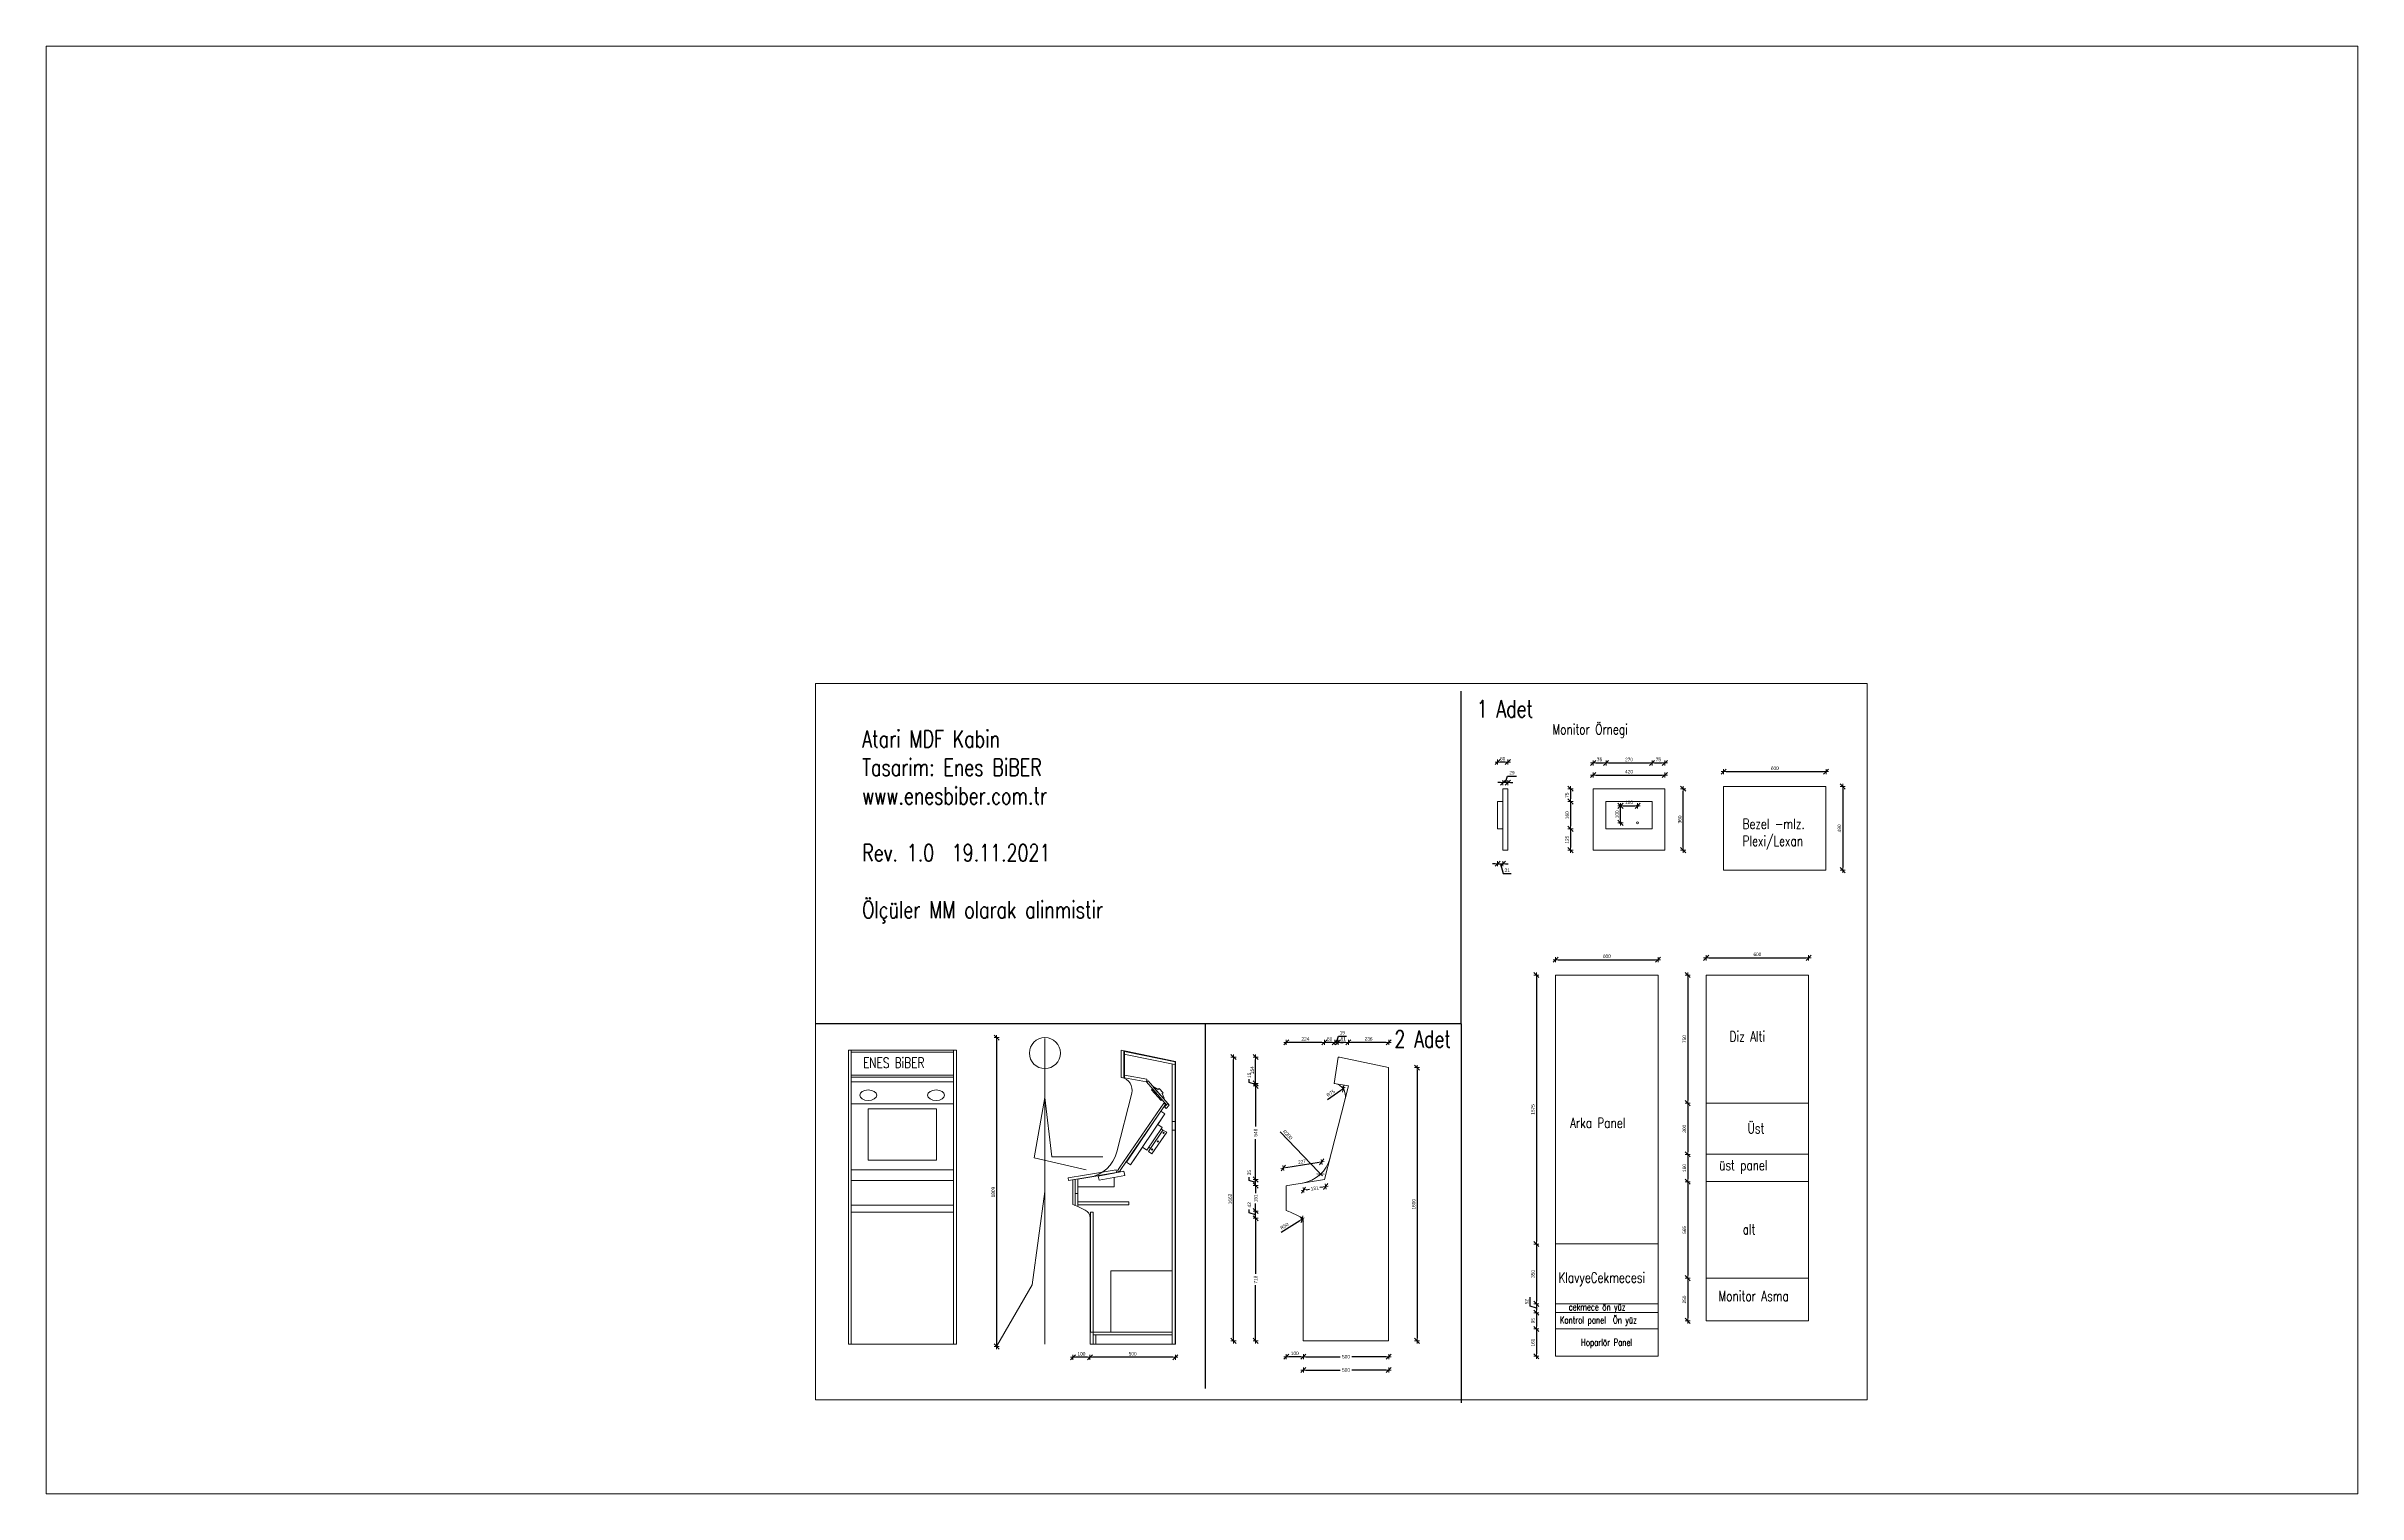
# Paper-space layout '63 x 42' of a CAD drawing. Header units: millimetres. Extents: x -398 to 956, y -55 to 792.
# The model-space entities are those that its viewports show. They can reach past a viewport. Long polylines and large blocks are cut down to what shows.
import ezdxf

# ---------------------------------------------------------------- set-up
doc = ezdxf.new("R2010")
doc.units = ezdxf.units.MM
doc.header["$LTSCALE"] = 100
doc.linetypes.add('STIP1', pattern=[2, 1, -1])
doc.layers.get('0').update_dxf_attribs({"lineweight": 15})
doc.layers.add('A24--U-', color=142, linetype='STIP1', lineweight=25)
doc.layers.add('K09-S--', color=7, linetype='Continuous', lineweight=9)
doc.styles.add('Arch-Dim', font='romans.shx', dxfattribs={"width": 0.75})
doc.dimstyles.new('BYG', dxfattribs={"dimscale": 0, "dimtxt": 2, "dimasz": 1.5, "dimexe": 1.25, "dimexo": 0.625, "dimgap": 1, "dimtad": 0, "dimdec": 0, "dimzin": 0, "dimdsep": 46, "dimtxsty": 'Standard', "dimblk1": 'BTSKRAM', "dimblk2": 'BTSKRAM', "dimsah": 1, "dimcen": 1.5, "dimse1": 1, "dimse2": 1, "dimadec": 0, "dimazin": 0, "dimtfac": 1, "dimtdec": 0, "dimtofl": 0, "dimtmove": 1, "dimatfit": 3, "dimldrblk": 'BTSKRAM', "dimfxl": 1, "dimtolj": 1, "dimtzin": 0, "dimarcsym": 0})

# ---------------------------------------------------------------- blocks, each defined once
blk = doc.blocks.new('BTSKRAM')
for p, q in [((-1, -1), (1, 1)), ((0, 0), (-1, 0)), ((0, 1), (0, -1)), ((0, 0), (1, 0))]:
    blk.add_line(p, q)
blk = doc.blocks.new('*D33')
at = {"layer": 'Defpoints', "color": 0, "transparency": 16777216}
for p in [(71072, 8408), (71352, 8408), (71352, 7690)]:
    blk.add_point(p, dxfattribs=at)
at = {"layer": 'K09-S--', "color": 0, "lineweight": -2, "transparency": 16777216}
for p, q in [((71072, 8393), (71072, 8082)), ((71072, 7705), (71072, 8016))]:
    blk.add_line(p, q, dxfattribs=at)
at = {"layer": 'K09-S--', "color": 0, "lineweight": -2, "transparency": 16777216, "xscale": 15, "yscale": 15, "zscale": 15}
for p, rotation in [((71072, 8408), 90), ((71072, 7690), 270)]:
    blk.add_blockref('BTSKRAM', p, dxfattribs=dict(at, rotation=rotation))
at = {"layer": 'K09-S--', "color": 0, "transparency": 16777216, "insert": (71072, 8049), "char_height": 20, "attachment_point": 5, "rotation": 90}
blk.add_mtext('\\A1;718', dxfattribs=at)
blk = doc.blocks.new('*D34')
at = {"layer": 'Defpoints', "color": 0, "transparency": 16777216}
for p in [(71072, 8450), (71262, 8450), (71352, 8408)]:
    blk.add_point(p, dxfattribs=at)
at = {"layer": 'K09-S--', "color": 0, "lineweight": -2, "transparency": 16777216}
for p, q in [((71035, 8440), (71035, 8460)), ((71072, 8429), (71035, 8440)), ((71072, 8465), (71072, 8480)), ((71072, 8408), (71072, 8450)), ((71072, 8393), (71072, 8378))]:
    blk.add_line(p, q, dxfattribs=at)
at = {"layer": 'K09-S--', "color": 0, "lineweight": -2, "transparency": 16777216, "xscale": 15, "yscale": 15, "zscale": 15}
for p, rotation in [((71072, 8450), 270), ((71072, 8408), 90)]:
    blk.add_blockref('BTSKRAM', p, dxfattribs=dict(at, rotation=rotation))
at = {"layer": 'K09-S--', "color": 0, "transparency": 16777216, "insert": (71035, 8487), "char_height": 20, "attachment_point": 5, "rotation": 90}
blk.add_mtext('\\A1;42', dxfattribs=at)
blk = doc.blocks.new('*D35')
at = {"layer": 'Defpoints', "color": 0, "transparency": 16777216}
for p in [(71072, 8600), (71262, 8600), (71262, 8450)]:
    blk.add_point(p, dxfattribs=at)
at = {"layer": 'K09-S--', "color": 0, "lineweight": -2, "transparency": 16777216}
for p, q in [((71072, 8585), (71072, 8555)), ((71072, 8465), (71072, 8495))]:
    blk.add_line(p, q, dxfattribs=at)
at = {"layer": 'K09-S--', "color": 0, "lineweight": -2, "transparency": 16777216, "xscale": 15, "yscale": 15, "zscale": 15}
for p, rotation in [((71072, 8600), 90), ((71072, 8450), 270)]:
    blk.add_blockref('BTSKRAM', p, dxfattribs=dict(at, rotation=rotation))
at = {"layer": 'K09-S--', "color": 0, "transparency": 16777216, "insert": (71072, 8525), "char_height": 20, "attachment_point": 5, "rotation": 90}
blk.add_mtext('\\A1;151', dxfattribs=at)
blk = doc.blocks.new('*D36')
at = {"layer": 'Defpoints', "color": 0, "transparency": 16777216}
for p in [(71072, 8635), (71262, 8600), (71476, 8635)]:
    blk.add_point(p, dxfattribs=at)
at = {"layer": 'K09-S--', "color": 0, "lineweight": -2, "transparency": 16777216}
for p, q in [((71035, 8629), (71035, 8649)), ((71072, 8617), (71035, 8629)), ((71072, 8650), (71072, 8665)), ((71072, 8600), (71072, 8635)), ((71072, 8585), (71072, 8570))]:
    blk.add_line(p, q, dxfattribs=at)
at = {"layer": 'K09-S--', "color": 0, "lineweight": -2, "transparency": 16777216, "xscale": 15, "yscale": 15, "zscale": 15}
for p, rotation in [((71072, 8635), 270), ((71072, 8600), 90)]:
    blk.add_blockref('BTSKRAM', p, dxfattribs=dict(at, rotation=rotation))
at = {"layer": 'K09-S--', "color": 0, "transparency": 16777216, "insert": (71035, 8675), "char_height": 20, "attachment_point": 5, "rotation": 90}
blk.add_mtext('\\A1;35', dxfattribs=at)
blk = doc.blocks.new('*D37')
at = {"layer": 'Defpoints', "color": 0, "transparency": 16777216}
for p in [(71072, 9183), (71616, 9183), (71476, 8635)]:
    blk.add_point(p, dxfattribs=at)
at = {"layer": 'K09-S--', "color": 0, "lineweight": -2, "transparency": 16777216}
for p, q in [((71072, 9168), (71072, 8946)), ((71072, 8650), (71072, 8872))]:
    blk.add_line(p, q, dxfattribs=at)
at = {"layer": 'K09-S--', "color": 0, "lineweight": -2, "transparency": 16777216, "xscale": 15, "yscale": 15, "zscale": 15}
for p, rotation in [((71072, 9183), 90), ((71072, 8635), 270)]:
    blk.add_blockref('BTSKRAM', p, dxfattribs=dict(at, rotation=rotation))
at = {"layer": 'K09-S--', "color": 0, "transparency": 16777216, "insert": (71072, 8909), "char_height": 20, "attachment_point": 5, "rotation": 90}
blk.add_mtext('\\A1;548', dxfattribs=at)
blk = doc.blocks.new('*D38')
at = {"layer": 'Defpoints', "color": 0, "transparency": 16777216}
for p in [(71072, 9198), (71533, 9198), (71616, 9183)]:
    blk.add_point(p, dxfattribs=at)
at = {"layer": 'K09-S--', "color": 0, "lineweight": -2, "transparency": 16777216}
for p, q in [((71035, 9202), (71035, 9222)), ((71072, 9213), (71072, 9228)), ((71072, 9191), (71035, 9202)), ((71072, 9183), (71072, 9198)), ((71072, 9168), (71072, 9153))]:
    blk.add_line(p, q, dxfattribs=at)
at = {"layer": 'K09-S--', "color": 0, "lineweight": -2, "transparency": 16777216, "xscale": 15, "yscale": 15, "zscale": 15}
for p, rotation in [((71072, 9198), 270), ((71072, 9183), 90)]:
    blk.add_blockref('BTSKRAM', p, dxfattribs=dict(at, rotation=rotation))
at = {"layer": 'K09-S--', "color": 0, "transparency": 16777216, "insert": (71035, 9245), "char_height": 20, "attachment_point": 5, "rotation": 90}
blk.add_mtext('\\A1;15', dxfattribs=at)
blk = doc.blocks.new('*D40')
at = {"layer": 'Defpoints', "color": 0, "transparency": 16777216}
for p in [(71352, 7690), (71852, 7690), (71352, 7519)]:
    blk.add_point(p, dxfattribs=at)
at = {"layer": 'K09-S--', "color": 0, "lineweight": -2, "transparency": 16777216}
for p, q in [((71367, 7519), (71568, 7519)), ((71837, 7519), (71635, 7519))]:
    blk.add_line(p, q, dxfattribs=at)
at = {"layer": 'K09-S--', "color": 0, "lineweight": -2, "transparency": 16777216, "xscale": 15, "yscale": 15, "zscale": 15, "rotation": 180}
blk.add_blockref('BTSKRAM', (71352, 7519), dxfattribs=at)
at = {"layer": 'K09-S--', "color": 0, "lineweight": -2, "transparency": 16777216, "xscale": 15, "yscale": 15, "zscale": 15}
blk.add_blockref('BTSKRAM', (71852, 7519), dxfattribs=at)
at = {"layer": 'K09-S--', "color": 0, "transparency": 16777216, "insert": (71602, 7519), "char_height": 20, "attachment_point": 5}
blk.add_mtext('\\A1;500', dxfattribs=at)
blk = doc.blocks.new('*D41')
at = {"layer": 'Defpoints', "color": 0, "transparency": 16777216}
for p in [(71352, 7690), (71352, 7597), (71852, 7690)]:
    blk.add_point(p, dxfattribs=at)
at = {"layer": 'K09-S--', "color": 0, "lineweight": -2, "transparency": 16777216}
for p, q in [((71367, 7597), (71568, 7597)), ((71837, 7597), (71635, 7597))]:
    blk.add_line(p, q, dxfattribs=at)
at = {"layer": 'K09-S--', "color": 0, "lineweight": -2, "transparency": 16777216, "xscale": 15, "yscale": 15, "zscale": 15, "rotation": 180}
blk.add_blockref('BTSKRAM', (71352, 7597), dxfattribs=at)
at = {"layer": 'K09-S--', "color": 0, "lineweight": -2, "transparency": 16777216, "xscale": 15, "yscale": 15, "zscale": 15}
blk.add_blockref('BTSKRAM', (71852, 7597), dxfattribs=at)
at = {"layer": 'K09-S--', "color": 0, "transparency": 16777216, "insert": (71602, 7597), "char_height": 20, "attachment_point": 5}
blk.add_mtext('\\A1;500', dxfattribs=at)
blk = doc.blocks.new('*D45')
at = {"layer": 'Defpoints', "color": 0, "transparency": 16777216}
for p in [(71347, 8614), (71353, 8573), (71476, 8635)]:
    blk.add_point(p, dxfattribs=at)
at = {"layer": 'K09-S--', "color": 0, "lineweight": -2, "transparency": 16777216}
for p, q in [((71368, 8575), (71388, 8579)), ((71468, 8591), (71448, 8588))]:
    blk.add_line(p, q, dxfattribs=at)
at = {"layer": 'K09-S--', "color": 0, "lineweight": -2, "transparency": 16777216, "xscale": 15, "yscale": 15, "zscale": 15}
for p, rotation in [((71353, 8573), 189.1816225162831), ((71483, 8594), 9.181622516283037)]:
    blk.add_blockref('BTSKRAM', p, dxfattribs=dict(at, rotation=rotation))
at = {"layer": 'K09-S--', "color": 0, "transparency": 16777216, "insert": (71418, 8583), "char_height": 20, "attachment_point": 5, "rotation": 9.1816}
blk.add_mtext('\\A1;131', dxfattribs=at)
blk = doc.blocks.new('*D46')
at = {"layer": 'Defpoints', "color": 0, "transparency": 16777216}
for p in [(71852, 9290), (71852, 7690), (72018, 7690)]:
    blk.add_point(p, dxfattribs=at)
at = {"layer": 'K09-S--', "color": 0, "lineweight": -2, "transparency": 16777216}
blk.add_line((72018, 9275), (72018, 7705), dxfattribs=at)
at = {"layer": 'K09-S--', "color": 0, "lineweight": -2, "transparency": 16777216, "xscale": 15, "yscale": 15, "zscale": 15}
for p, rotation in [((72018, 9290), 90), ((72018, 7690), 270)]:
    blk.add_blockref('BTSKRAM', p, dxfattribs=dict(at, rotation=rotation))
at = {"layer": 'K09-S--', "color": 0, "transparency": 16777216, "insert": (71998, 8490), "char_height": 20, "attachment_point": 5, "rotation": 90}
blk.add_mtext('\\A1;1600', dxfattribs=at)
blk = doc.blocks.new('*D63')
at = {"color": 0, "lineweight": -2, "transparency": 16777216}
blk.add_line((73065, 11003), (73455, 11003), dxfattribs=at)
at = {"layer": 'Defpoints', "color": 0, "transparency": 16777216}
for p in [(73470, 11003), (73050, 10923), (73470, 10923)]:
    blk.add_point(p, dxfattribs=at)
at = {"color": 0, "lineweight": -2, "transparency": 16777216, "xscale": 15, "yscale": 15, "zscale": 15, "rotation": 180}
blk.add_blockref('BTSKRAM', (73050, 11003), dxfattribs=at)
at = {"color": 0, "lineweight": -2, "transparency": 16777216, "xscale": 15, "yscale": 15, "zscale": 15}
blk.add_blockref('BTSKRAM', (73470, 11003), dxfattribs=at)
at = {"color": 0, "transparency": 16777216, "insert": (73260, 11023), "char_height": 20, "attachment_point": 5}
blk.add_mtext('\\A1;420', dxfattribs=at)
blk = doc.blocks.new('*D64')
at = {"color": 0, "lineweight": -2, "transparency": 16777216}
blk.add_line((73577, 10578), (73577, 10908), dxfattribs=at)
at = {"layer": 'Defpoints', "color": 0, "transparency": 16777216}
for p in [(73470, 10923), (73577, 10923), (73470, 10563)]:
    blk.add_point(p, dxfattribs=at)
at = {"color": 0, "lineweight": -2, "transparency": 16777216, "xscale": 15, "yscale": 15, "zscale": 15}
for p, rotation in [((73577, 10923), 90), ((73577, 10563), 270)]:
    blk.add_blockref('BTSKRAM', p, dxfattribs=dict(at, rotation=rotation))
at = {"color": 0, "transparency": 16777216, "insert": (73557, 10743), "char_height": 20, "attachment_point": 5, "rotation": 90}
blk.add_mtext('\\A1;360', dxfattribs=at)
blk = doc.blocks.new('*D65')
at = {"color": 0, "lineweight": -2, "transparency": 16777216}
blk.add_line((72917, 10908), (72917, 10863), dxfattribs=at)
at = {"layer": 'Defpoints', "color": 0, "transparency": 16777216}
for p in [(72917, 10848), (73050, 10923), (73125, 10848)]:
    blk.add_point(p, dxfattribs=at)
at = {"color": 0, "lineweight": -2, "transparency": 16777216, "xscale": 15, "yscale": 15, "zscale": 15}
for p, rotation in [((72917, 10923), 90), ((72917, 10848), 270)]:
    blk.add_blockref('BTSKRAM', p, dxfattribs=dict(at, rotation=rotation))
at = {"color": 0, "transparency": 16777216, "insert": (72897, 10885), "char_height": 20, "attachment_point": 5, "rotation": 90}
blk.add_mtext('\\A1;75', dxfattribs=at)
blk = doc.blocks.new('*D66')
at = {"color": 0, "lineweight": -2, "transparency": 16777216}
blk.add_line((72917, 10833), (72917, 10703), dxfattribs=at)
at = {"layer": 'Defpoints', "color": 0, "transparency": 16777216}
for p in [(73125, 10848), (72917, 10688), (73125, 10688)]:
    blk.add_point(p, dxfattribs=at)
at = {"color": 0, "lineweight": -2, "transparency": 16777216, "xscale": 15, "yscale": 15, "zscale": 15}
for p, rotation in [((72917, 10848), 90), ((72917, 10688), 270)]:
    blk.add_blockref('BTSKRAM', p, dxfattribs=dict(at, rotation=rotation))
at = {"color": 0, "transparency": 16777216, "insert": (72897, 10768), "char_height": 20, "attachment_point": 5, "rotation": 90}
blk.add_mtext('\\A1;160', dxfattribs=at)
blk = doc.blocks.new('*D67')
at = {"color": 0, "lineweight": -2, "transparency": 16777216}
blk.add_line((72917, 10673), (72917, 10578), dxfattribs=at)
at = {"layer": 'Defpoints', "color": 0, "transparency": 16777216}
for p in [(72917, 10563), (73050, 10563), (73125, 10688)]:
    blk.add_point(p, dxfattribs=at)
at = {"color": 0, "lineweight": -2, "transparency": 16777216, "xscale": 15, "yscale": 15, "zscale": 15}
for p, rotation in [((72917, 10688), 90), ((72917, 10563), 270)]:
    blk.add_blockref('BTSKRAM', p, dxfattribs=dict(at, rotation=rotation))
at = {"color": 0, "transparency": 16777216, "insert": (72897, 10625), "char_height": 20, "attachment_point": 5, "rotation": 90}
blk.add_mtext('\\A1;125', dxfattribs=at)
blk = doc.blocks.new('*D68')
at = {"color": 0, "lineweight": -2, "transparency": 16777216}
blk.add_line((73065, 11074), (73110, 11074), dxfattribs=at)
at = {"layer": 'Defpoints', "color": 0, "transparency": 16777216}
for p in [(73125, 11074), (73050, 10923), (73125, 10848)]:
    blk.add_point(p, dxfattribs=at)
at = {"color": 0, "lineweight": -2, "transparency": 16777216, "xscale": 15, "yscale": 15, "zscale": 15, "rotation": 180}
blk.add_blockref('BTSKRAM', (73050, 11074), dxfattribs=at)
at = {"color": 0, "lineweight": -2, "transparency": 16777216, "xscale": 15, "yscale": 15, "zscale": 15}
blk.add_blockref('BTSKRAM', (73125, 11074), dxfattribs=at)
at = {"color": 0, "transparency": 16777216, "insert": (73087, 11094), "char_height": 20, "attachment_point": 5}
blk.add_mtext('\\A1;75', dxfattribs=at)
blk = doc.blocks.new('*D69')
at = {"color": 0, "lineweight": -2, "transparency": 16777216}
blk.add_line((73140, 11074), (73380, 11074), dxfattribs=at)
at = {"layer": 'Defpoints', "color": 0, "transparency": 16777216}
for p in [(73395, 11074), (73125, 10848), (73395, 10848)]:
    blk.add_point(p, dxfattribs=at)
at = {"color": 0, "lineweight": -2, "transparency": 16777216, "xscale": 15, "yscale": 15, "zscale": 15, "rotation": 180}
blk.add_blockref('BTSKRAM', (73125, 11074), dxfattribs=at)
at = {"color": 0, "lineweight": -2, "transparency": 16777216, "xscale": 15, "yscale": 15, "zscale": 15}
blk.add_blockref('BTSKRAM', (73395, 11074), dxfattribs=at)
at = {"color": 0, "transparency": 16777216, "insert": (73260, 11094), "char_height": 20, "attachment_point": 5}
blk.add_mtext('\\A1;270', dxfattribs=at)
blk = doc.blocks.new('*D70')
at = {"color": 0, "lineweight": -2, "transparency": 16777216}
blk.add_line((73410, 11074), (73455, 11074), dxfattribs=at)
at = {"layer": 'Defpoints', "color": 0, "transparency": 16777216}
for p in [(73470, 11074), (73395, 10848), (73470, 10923)]:
    blk.add_point(p, dxfattribs=at)
at = {"color": 0, "lineweight": -2, "transparency": 16777216, "xscale": 15, "yscale": 15, "zscale": 15, "rotation": 180}
blk.add_blockref('BTSKRAM', (73395, 11074), dxfattribs=at)
at = {"color": 0, "lineweight": -2, "transparency": 16777216, "xscale": 15, "yscale": 15, "zscale": 15}
blk.add_blockref('BTSKRAM', (73470, 11074), dxfattribs=at)
at = {"color": 0, "transparency": 16777216, "insert": (73432, 11094), "char_height": 20, "attachment_point": 5}
blk.add_mtext('\\A1;75', dxfattribs=at)
blk = doc.blocks.new('*D71')
at = {"color": 0, "lineweight": -2, "transparency": 16777216}
blk.add_line((73225, 10823), (73295, 10823), dxfattribs=at)
at = {"layer": 'Defpoints', "color": 0, "transparency": 16777216}
for p in [(73210, 10823), (73310, 10823), (73310, 10823)]:
    blk.add_point(p, dxfattribs=at)
at = {"color": 0, "lineweight": -2, "transparency": 16777216, "xscale": 15, "yscale": 15, "zscale": 15, "rotation": 180}
blk.add_blockref('BTSKRAM', (73210, 10823), dxfattribs=at)
at = {"color": 0, "lineweight": -2, "transparency": 16777216, "xscale": 15, "yscale": 15, "zscale": 15}
blk.add_blockref('BTSKRAM', (73310, 10823), dxfattribs=at)
at = {"color": 0, "transparency": 16777216, "insert": (73260, 10843), "char_height": 20, "attachment_point": 5}
blk.add_mtext('\\A1;100', dxfattribs=at)
blk = doc.blocks.new('*D72')
at = {"color": 0, "lineweight": -2, "transparency": 16777216}
blk.add_line((73210, 10738), (73210, 10808), dxfattribs=at)
at = {"layer": 'Defpoints', "color": 0, "transparency": 16777216}
for p in [(73210, 10823), (73210, 10823), (73210, 10723)]:
    blk.add_point(p, dxfattribs=at)
at = {"color": 0, "lineweight": -2, "transparency": 16777216, "xscale": 15, "yscale": 15, "zscale": 15}
for p, rotation in [((73210, 10823), 90), ((73210, 10723), 270)]:
    blk.add_blockref('BTSKRAM', p, dxfattribs=dict(at, rotation=rotation))
at = {"color": 0, "transparency": 16777216, "insert": (73190, 10773), "char_height": 20, "attachment_point": 5, "rotation": 90}
blk.add_mtext('\\A1;100', dxfattribs=at)
blk = doc.blocks.new('*D73')
at = {"color": 0, "lineweight": -2, "transparency": 16777216}
blk.add_line((72535, 11079), (72505, 11079), dxfattribs=at)
at = {"layer": 'Defpoints', "color": 0, "transparency": 16777216}
for p in [(72490, 11079), (72490, 10848), (72550, 10923)]:
    blk.add_point(p, dxfattribs=at)
at = {"color": 0, "lineweight": -2, "transparency": 16777216, "xscale": 15, "yscale": 15, "zscale": 15, "rotation": 180}
blk.add_blockref('BTSKRAM', (72490, 11079), dxfattribs=at)
at = {"color": 0, "lineweight": -2, "transparency": 16777216, "xscale": 15, "yscale": 15, "zscale": 15}
blk.add_blockref('BTSKRAM', (72550, 11079), dxfattribs=at)
at = {"color": 0, "transparency": 16777216, "insert": (72520, 11099), "char_height": 20, "attachment_point": 5}
blk.add_mtext('\\A1;60', dxfattribs=at)
blk = doc.blocks.new('*D74')
at = {"color": 0, "lineweight": -2, "transparency": 16777216}
for p, q in [((72536, 10959), (72547, 10997)), ((72547, 10997), (72600, 10997)), ((72506, 10959), (72491, 10959)), ((72550, 10959), (72521, 10959)), ((72565, 10959), (72580, 10959))]:
    blk.add_line(p, q, dxfattribs=at)
at = {"layer": 'Defpoints', "color": 0, "transparency": 16777216}
for p in [(72521, 10959), (72521, 10923), (72550, 10923)]:
    blk.add_point(p, dxfattribs=at)
at = {"color": 0, "lineweight": -2, "transparency": 16777216, "xscale": 15, "yscale": 15, "zscale": 15}
blk.add_blockref('BTSKRAM', (72521, 10959), dxfattribs=at)
at = {"color": 0, "lineweight": -2, "transparency": 16777216, "xscale": 15, "yscale": 15, "zscale": 15, "rotation": 180}
blk.add_blockref('BTSKRAM', (72550, 10959), dxfattribs=at)
at = {"color": 0, "transparency": 16777216, "insert": (72574, 11017), "char_height": 20, "attachment_point": 5}
blk.add_mtext('\\A1;29', dxfattribs=at)
blk = doc.blocks.new('*D75')
at = {"color": 0, "lineweight": -2, "transparency": 16777216}
for p, q in [((72475, 10484), (72460, 10484)), ((72490, 10484), (72521, 10484)), ((72506, 10484), (72523, 10426)), ((72536, 10484), (72551, 10484)), ((72523, 10426), (72570, 10426))]:
    blk.add_line(p, q, dxfattribs=at)
at = {"layer": 'Defpoints', "color": 0, "transparency": 16777216}
for p in [(72490, 10688), (72521, 10688), (72521, 10484)]:
    blk.add_point(p, dxfattribs=at)
at = {"color": 0, "lineweight": -2, "transparency": 16777216, "xscale": 15, "yscale": 15, "zscale": 15}
blk.add_blockref('BTSKRAM', (72490, 10484), dxfattribs=at)
at = {"color": 0, "lineweight": -2, "transparency": 16777216, "xscale": 15, "yscale": 15, "zscale": 15, "rotation": 180}
blk.add_blockref('BTSKRAM', (72521, 10484), dxfattribs=at)
at = {"color": 0, "transparency": 16777216, "insert": (72546, 10446), "char_height": 20, "attachment_point": 5}
blk.add_mtext('\\A1;31', dxfattribs=at)
blk = doc.blocks.new('*D76')
at = {"color": 0, "lineweight": -2, "transparency": 16777216}
blk.add_line((71445, 8735), (71250, 8704), dxfattribs=at)
at = {"layer": 'Defpoints', "color": 0, "transparency": 16777216}
for p in [(71235, 8702), (71252, 8599), (71476, 8635)]:
    blk.add_point(p, dxfattribs=at)
at = {"color": 0, "lineweight": -2, "transparency": 16777216, "xscale": 15, "yscale": 15, "zscale": 15}
for p, rotation in [((71235, 8702), 189.1816225162815), ((71459, 8738), 9.181622516281438)]:
    blk.add_blockref('BTSKRAM', p, dxfattribs=dict(at, rotation=rotation))
at = {"color": 0, "transparency": 16777216, "insert": (71344, 8739), "char_height": 20, "attachment_point": 5, "rotation": 9.1816}
blk.add_mtext('\\A1;227', dxfattribs=at)
blk = doc.blocks.new('*D78')
at = {"color": 0, "lineweight": -2, "transparency": 16777216}
blk.add_line((71337, 7597), (71267, 7597), dxfattribs=at)
at = {"layer": 'Defpoints', "color": 0, "transparency": 16777216}
for p in [(71252, 8454), (71252, 7597), (71352, 7597)]:
    blk.add_point(p, dxfattribs=at)
at = {"color": 0, "lineweight": -2, "transparency": 16777216, "xscale": 15, "yscale": 15, "zscale": 15, "rotation": 180}
blk.add_blockref('BTSKRAM', (71252, 7597), dxfattribs=at)
at = {"color": 0, "lineweight": -2, "transparency": 16777216, "xscale": 15, "yscale": 15, "zscale": 15}
blk.add_blockref('BTSKRAM', (71352, 7597), dxfattribs=at)
at = {"color": 0, "transparency": 16777216, "insert": (71302, 7617), "char_height": 20, "attachment_point": 5}
blk.add_mtext('\\A1;100', dxfattribs=at)
blk = doc.blocks.new('*D79')
at = {"color": 0, "lineweight": -2, "transparency": 16777216}
blk.add_line((70587, 7594), (70117, 7594), dxfattribs=at)
at = {"layer": 'Defpoints', "color": 0, "transparency": 16777216}
for p in [(70102, 7670), (70102, 7594), (70602, 7670)]:
    blk.add_point(p, dxfattribs=at)
at = {"color": 0, "lineweight": -2, "transparency": 16777216, "xscale": 15, "yscale": 15, "zscale": 15, "rotation": 180}
blk.add_blockref('BTSKRAM', (70102, 7594), dxfattribs=at)
at = {"color": 0, "lineweight": -2, "transparency": 16777216, "xscale": 15, "yscale": 15, "zscale": 15}
blk.add_blockref('BTSKRAM', (70602, 7594), dxfattribs=at)
at = {"color": 0, "transparency": 16777216, "insert": (70352, 7614), "char_height": 20, "attachment_point": 5}
blk.add_mtext('\\A1;500', dxfattribs=at)
blk = doc.blocks.new('*D80')
at = {"color": 0, "lineweight": -2, "transparency": 16777216}
blk.add_line((70087, 7594), (70017, 7594), dxfattribs=at)
at = {"layer": 'Defpoints', "color": 0, "transparency": 16777216}
for p in [(70002, 8489), (70002, 7594), (70102, 7594)]:
    blk.add_point(p, dxfattribs=at)
at = {"color": 0, "lineweight": -2, "transparency": 16777216, "xscale": 15, "yscale": 15, "zscale": 15, "rotation": 180}
blk.add_blockref('BTSKRAM', (70002, 7594), dxfattribs=at)
at = {"color": 0, "lineweight": -2, "transparency": 16777216, "xscale": 15, "yscale": 15, "zscale": 15}
blk.add_blockref('BTSKRAM', (70102, 7594), dxfattribs=at)
at = {"color": 0, "transparency": 16777216, "insert": (70052, 7614), "char_height": 20, "attachment_point": 5}
blk.add_mtext('\\A1;100', dxfattribs=at)
blk = doc.blocks.new('*D81')
at = {"color": 0, "lineweight": -2, "transparency": 16777216}
blk.add_line((74512, 10921), (74512, 10461), dxfattribs=at)
at = {"layer": 'Defpoints', "color": 0, "transparency": 16777216}
for p in [(74414, 10936), (74414, 10446), (74512, 10446)]:
    blk.add_point(p, dxfattribs=at)
at = {"color": 0, "lineweight": -2, "transparency": 16777216, "xscale": 15, "yscale": 15, "zscale": 15}
for p, rotation in [((74512, 10936), 90), ((74512, 10446), 270)]:
    blk.add_blockref('BTSKRAM', p, dxfattribs=dict(at, rotation=rotation))
at = {"color": 0, "transparency": 16777216, "insert": (74492, 10691), "char_height": 20, "attachment_point": 5, "rotation": 90}
blk.add_mtext('\\A1;490', dxfattribs=at)
blk = doc.blocks.new('*D82')
at = {"color": 0, "lineweight": -2, "transparency": 16777216}
blk.add_line((73829, 11023), (74399, 11023), dxfattribs=at)
at = {"layer": 'Defpoints', "color": 0, "transparency": 16777216}
for p in [(74414, 11023), (73814, 10936), (74414, 10936)]:
    blk.add_point(p, dxfattribs=at)
at = {"color": 0, "lineweight": -2, "transparency": 16777216, "xscale": 15, "yscale": 15, "zscale": 15, "rotation": 180}
blk.add_blockref('BTSKRAM', (73814, 11023), dxfattribs=at)
at = {"color": 0, "lineweight": -2, "transparency": 16777216, "xscale": 15, "yscale": 15, "zscale": 15}
blk.add_blockref('BTSKRAM', (74414, 11023), dxfattribs=at)
at = {"color": 0, "transparency": 16777216, "insert": (74114, 11043), "char_height": 20, "attachment_point": 5}
blk.add_mtext('\\A1;600', dxfattribs=at)
blk = doc.blocks.new('*D87')
at = {"color": 0, "lineweight": -2, "transparency": 16777216}
blk.add_line((69555, 9451), (69555, 7672), dxfattribs=at)
at = {"layer": 'Defpoints', "color": 0, "transparency": 16777216}
for p in [(69838, 9466), (69555, 7657), (69555, 7657)]:
    blk.add_point(p, dxfattribs=at)
at = {"color": 0, "lineweight": -2, "transparency": 16777216, "xscale": 15, "yscale": 15, "zscale": 15}
for p, rotation in [((69555, 9466), 90), ((69555, 7657), 270)]:
    blk.add_blockref('BTSKRAM', p, dxfattribs=dict(at, rotation=rotation))
at = {"color": 0, "transparency": 16777216, "insert": (69535, 8561), "char_height": 20, "attachment_point": 5, "rotation": 90}
blk.add_mtext('\\A1;1809', dxfattribs=at)
blk = doc.blocks.new('*D88')
at = {"color": 0, "lineweight": -2, "transparency": 16777216}
blk.add_line((71837, 9438), (71631, 9438), dxfattribs=at)
at = {"layer": 'Defpoints', "color": 0, "transparency": 16777216}
for p in [(71616, 9438), (71852, 9290), (71616, 9183)]:
    blk.add_point(p, dxfattribs=at)
at = {"color": 0, "lineweight": -2, "transparency": 16777216, "xscale": 15, "yscale": 15, "zscale": 15, "rotation": 180}
blk.add_blockref('BTSKRAM', (71616, 9438), dxfattribs=at)
at = {"color": 0, "lineweight": -2, "transparency": 16777216, "xscale": 15, "yscale": 15, "zscale": 15}
blk.add_blockref('BTSKRAM', (71852, 9438), dxfattribs=at)
at = {"color": 0, "transparency": 16777216, "insert": (71734, 9458), "char_height": 20, "attachment_point": 5}
blk.add_mtext('\\A1;236', dxfattribs=at)
blk = doc.blocks.new('*D89')
at = {"color": 0, "lineweight": -2, "transparency": 16777216}
blk.add_line((71601, 9438), (71570, 9438), dxfattribs=at)
at = {"layer": 'Defpoints', "color": 0, "transparency": 16777216}
for p in [(71555, 9438), (71555, 9352), (71616, 9183)]:
    blk.add_point(p, dxfattribs=at)
at = {"color": 0, "lineweight": -2, "transparency": 16777216, "xscale": 15, "yscale": 15, "zscale": 15, "rotation": 180}
blk.add_blockref('BTSKRAM', (71555, 9438), dxfattribs=at)
at = {"color": 0, "lineweight": -2, "transparency": 16777216, "xscale": 15, "yscale": 15, "zscale": 15}
blk.add_blockref('BTSKRAM', (71616, 9438), dxfattribs=at)
at = {"color": 0, "transparency": 16777216, "insert": (71586, 9458), "char_height": 20, "attachment_point": 5}
blk.add_mtext('\\A1;61', dxfattribs=at)
blk = doc.blocks.new('*D90')
at = {"color": 0, "lineweight": -2, "transparency": 16777216}
for p, q in [((71521, 9438), (71506, 9438)), ((71555, 9438), (71536, 9438)), ((71546, 9438), (71557, 9475)), ((71557, 9475), (71604, 9475)), ((71570, 9438), (71585, 9438))]:
    blk.add_line(p, q, dxfattribs=at)
at = {"layer": 'Defpoints', "color": 0, "transparency": 16777216}
for p in [(71536, 9438), (71555, 9352), (71536, 9197)]:
    blk.add_point(p, dxfattribs=at)
at = {"color": 0, "lineweight": -2, "transparency": 16777216, "xscale": 15, "yscale": 15, "zscale": 15}
blk.add_blockref('BTSKRAM', (71536, 9438), dxfattribs=at)
at = {"color": 0, "lineweight": -2, "transparency": 16777216, "xscale": 15, "yscale": 15, "zscale": 15, "rotation": 180}
blk.add_blockref('BTSKRAM', (71555, 9438), dxfattribs=at)
at = {"color": 0, "transparency": 16777216, "insert": (71580, 9495), "char_height": 20, "attachment_point": 5}
blk.add_mtext('\\A1;19', dxfattribs=at)
blk = doc.blocks.new('*D91')
at = {"color": 0, "lineweight": -2, "transparency": 16777216}
blk.add_line((71521, 9438), (71491, 9438), dxfattribs=at)
at = {"layer": 'Defpoints', "color": 0, "transparency": 16777216}
for p in [(71476, 9438), (71536, 9197), (71476, 8635)]:
    blk.add_point(p, dxfattribs=at)
at = {"color": 0, "lineweight": -2, "transparency": 16777216, "xscale": 15, "yscale": 15, "zscale": 15, "rotation": 180}
blk.add_blockref('BTSKRAM', (71476, 9438), dxfattribs=at)
at = {"color": 0, "lineweight": -2, "transparency": 16777216, "xscale": 15, "yscale": 15, "zscale": 15}
blk.add_blockref('BTSKRAM', (71536, 9438), dxfattribs=at)
at = {"color": 0, "transparency": 16777216, "insert": (71506, 9458), "char_height": 20, "attachment_point": 5}
blk.add_mtext('\\A1;60', dxfattribs=at)
blk = doc.blocks.new('*D92')
at = {"color": 0, "lineweight": -2, "transparency": 16777216}
blk.add_line((71461, 9438), (71267, 9438), dxfattribs=at)
at = {"layer": 'Defpoints', "color": 0, "transparency": 16777216}
for p in [(71252, 9438), (71252, 8599), (71476, 8635)]:
    blk.add_point(p, dxfattribs=at)
at = {"color": 0, "lineweight": -2, "transparency": 16777216, "xscale": 15, "yscale": 15, "zscale": 15, "rotation": 180}
blk.add_blockref('BTSKRAM', (71252, 9438), dxfattribs=at)
at = {"color": 0, "lineweight": -2, "transparency": 16777216, "xscale": 15, "yscale": 15, "zscale": 15}
blk.add_blockref('BTSKRAM', (71476, 9438), dxfattribs=at)
at = {"color": 0, "transparency": 16777216, "insert": (71364, 9458), "char_height": 20, "attachment_point": 5}
blk.add_mtext('\\A1;224', dxfattribs=at)
blk = doc.blocks.new('*D93')
at = {"color": 0, "lineweight": -2, "transparency": 16777216}
blk.add_line((71072, 9213), (71072, 9337), dxfattribs=at)
at = {"layer": 'Defpoints', "color": 0, "transparency": 16777216}
for p in [(71072, 9352), (71555, 9352), (71533, 9198)]:
    blk.add_point(p, dxfattribs=at)
at = {"color": 0, "lineweight": -2, "transparency": 16777216, "xscale": 15, "yscale": 15, "zscale": 15}
for p, rotation in [((71072, 9352), 90), ((71072, 9198), 270)]:
    blk.add_blockref('BTSKRAM', p, dxfattribs=dict(at, rotation=rotation))
at = {"color": 0, "transparency": 16777216, "insert": (71052, 9275), "char_height": 20, "attachment_point": 5, "rotation": 90}
blk.add_mtext('\\A1;154', dxfattribs=at)
blk = doc.blocks.new('*D94')
at = {"color": 0, "lineweight": -2, "transparency": 16777216}
blk.add_line((70943, 7705), (70943, 9337), dxfattribs=at)
at = {"layer": 'Defpoints', "color": 0, "transparency": 16777216}
for p in [(70943, 9352), (71555, 9352), (71352, 7690)]:
    blk.add_point(p, dxfattribs=at)
at = {"color": 0, "lineweight": -2, "transparency": 16777216, "xscale": 15, "yscale": 15, "zscale": 15}
for p, rotation in [((70943, 9352), 90), ((70943, 7690), 270)]:
    blk.add_blockref('BTSKRAM', p, dxfattribs=dict(at, rotation=rotation))
at = {"color": 0, "transparency": 16777216, "insert": (70923, 8521), "char_height": 20, "attachment_point": 5, "rotation": 90}
blk.add_mtext('\\A1;1662', dxfattribs=at)
blk = doc.blocks.new('*D95')
at = {"color": 0, "lineweight": -2, "transparency": 16777216}
blk.add_line((72717, 9817), (72717, 8272), dxfattribs=at)
at = {"layer": 'Defpoints', "color": 0, "transparency": 16777216}
for p in [(72830, 9832), (72717, 8257), (72830, 8257)]:
    blk.add_point(p, dxfattribs=at)
at = {"color": 0, "lineweight": -2, "transparency": 16777216, "xscale": 15, "yscale": 15, "zscale": 15}
for p, rotation in [((72717, 9832), 90), ((72717, 8257), 270)]:
    blk.add_blockref('BTSKRAM', p, dxfattribs=dict(at, rotation=rotation))
at = {"color": 0, "transparency": 16777216, "insert": (72697, 9045), "char_height": 20, "attachment_point": 5, "rotation": 90}
blk.add_mtext('\\A1;1575', dxfattribs=at)
blk = doc.blocks.new('*D96')
at = {"color": 0, "lineweight": -2, "transparency": 16777216}
blk.add_line((72717, 8242), (72717, 7922), dxfattribs=at)
at = {"layer": 'Defpoints', "color": 0, "transparency": 16777216}
for p in [(72830, 8257), (72717, 7907), (72830, 7907)]:
    blk.add_point(p, dxfattribs=at)
at = {"color": 0, "lineweight": -2, "transparency": 16777216, "xscale": 15, "yscale": 15, "zscale": 15}
for p, rotation in [((72717, 8257), 90), ((72717, 7907), 270)]:
    blk.add_blockref('BTSKRAM', p, dxfattribs=dict(at, rotation=rotation))
at = {"color": 0, "transparency": 16777216, "insert": (72697, 8082), "char_height": 20, "attachment_point": 5, "rotation": 90}
blk.add_mtext('\\A1;350', dxfattribs=at)
blk = doc.blocks.new('*D97')
at = {"color": 0, "lineweight": -2, "transparency": 16777216}
for p, q in [((72680, 7893), (72680, 7946)), ((72717, 7881), (72680, 7893)), ((72717, 7892), (72717, 7870))]:
    blk.add_line(p, q, dxfattribs=at)
at = {"layer": 'Defpoints', "color": 0, "transparency": 16777216}
for p in [(72717, 7855), (72830, 7907), (72830, 7855)]:
    blk.add_point(p, dxfattribs=at)
at = {"color": 0, "lineweight": -2, "transparency": 16777216, "xscale": 15, "yscale": 15, "zscale": 15}
for p, rotation in [((72717, 7907), 90), ((72717, 7855), 270)]:
    blk.add_blockref('BTSKRAM', p, dxfattribs=dict(at, rotation=rotation))
at = {"color": 0, "transparency": 16777216, "insert": (72660, 7919), "char_height": 20, "attachment_point": 5, "rotation": 90}
blk.add_mtext('\\A1;52', dxfattribs=at)
blk = doc.blocks.new('*D98')
at = {"color": 0, "lineweight": -2, "transparency": 16777216}
blk.add_line((72717, 7840), (72717, 7775), dxfattribs=at)
at = {"layer": 'Defpoints', "color": 0, "transparency": 16777216}
for p in [(72830, 7855), (72717, 7760), (72830, 7760)]:
    blk.add_point(p, dxfattribs=at)
at = {"color": 0, "lineweight": -2, "transparency": 16777216, "xscale": 15, "yscale": 15, "zscale": 15}
for p, rotation in [((72717, 7855), 90), ((72717, 7760), 270)]:
    blk.add_blockref('BTSKRAM', p, dxfattribs=dict(at, rotation=rotation))
at = {"color": 0, "transparency": 16777216, "insert": (72697, 7808), "char_height": 20, "attachment_point": 5, "rotation": 90}
blk.add_mtext('\\A1;95', dxfattribs=at)
blk = doc.blocks.new('*D99')
at = {"color": 0, "lineweight": -2, "transparency": 16777216}
blk.add_line((72717, 7745), (72717, 7615), dxfattribs=at)
at = {"layer": 'Defpoints', "color": 0, "transparency": 16777216}
for p in [(72830, 7760), (72717, 7600), (72830, 7600)]:
    blk.add_point(p, dxfattribs=at)
at = {"color": 0, "lineweight": -2, "transparency": 16777216, "xscale": 15, "yscale": 15, "zscale": 15}
for p, rotation in [((72717, 7760), 90), ((72717, 7600), 270)]:
    blk.add_blockref('BTSKRAM', p, dxfattribs=dict(at, rotation=rotation))
at = {"color": 0, "transparency": 16777216, "insert": (72697, 7680), "char_height": 20, "attachment_point": 5, "rotation": 90}
blk.add_mtext('\\A1;160', dxfattribs=at)
blk = doc.blocks.new('*D100')
at = {"color": 0, "lineweight": -2, "transparency": 16777216}
blk.add_line((73604, 9817), (73604, 9097), dxfattribs=at)
at = {"layer": 'Defpoints', "color": 0, "transparency": 16777216}
for p in [(73712, 9832), (73604, 9082), (73712, 9082)]:
    blk.add_point(p, dxfattribs=at)
at = {"color": 0, "lineweight": -2, "transparency": 16777216, "xscale": 15, "yscale": 15, "zscale": 15}
for p, rotation in [((73604, 9832), 90), ((73604, 9082), 270)]:
    blk.add_blockref('BTSKRAM', p, dxfattribs=dict(at, rotation=rotation))
at = {"color": 0, "transparency": 16777216, "insert": (73584, 9457), "char_height": 20, "attachment_point": 5, "rotation": 90}
blk.add_mtext('\\A1;750', dxfattribs=at)
blk = doc.blocks.new('*D101')
at = {"color": 0, "lineweight": -2, "transparency": 16777216}
blk.add_line((73604, 9067), (73604, 8797), dxfattribs=at)
at = {"layer": 'Defpoints', "color": 0, "transparency": 16777216}
for p in [(73712, 9082), (73604, 8782), (73712, 8782)]:
    blk.add_point(p, dxfattribs=at)
at = {"color": 0, "lineweight": -2, "transparency": 16777216, "xscale": 15, "yscale": 15, "zscale": 15}
for p, rotation in [((73604, 9082), 90), ((73604, 8782), 270)]:
    blk.add_blockref('BTSKRAM', p, dxfattribs=dict(at, rotation=rotation))
at = {"color": 0, "transparency": 16777216, "insert": (73584, 8932), "char_height": 20, "attachment_point": 5, "rotation": 90}
blk.add_mtext('\\A1;300', dxfattribs=at)
blk = doc.blocks.new('*D102')
at = {"color": 0, "lineweight": -2, "transparency": 16777216}
blk.add_line((73604, 8767), (73604, 8637), dxfattribs=at)
at = {"layer": 'Defpoints', "color": 0, "transparency": 16777216}
for p in [(73712, 8782), (73604, 8622), (73712, 8622)]:
    blk.add_point(p, dxfattribs=at)
at = {"color": 0, "lineweight": -2, "transparency": 16777216, "xscale": 15, "yscale": 15, "zscale": 15}
for p, rotation in [((73604, 8782), 90), ((73604, 8622), 270)]:
    blk.add_blockref('BTSKRAM', p, dxfattribs=dict(at, rotation=rotation))
at = {"color": 0, "transparency": 16777216, "insert": (73584, 8702), "char_height": 20, "attachment_point": 5, "rotation": 90}
blk.add_mtext('\\A1;160', dxfattribs=at)
blk = doc.blocks.new('*D103')
at = {"color": 0, "lineweight": -2, "transparency": 16777216}
blk.add_line((73604, 8607), (73604, 8072), dxfattribs=at)
at = {"layer": 'Defpoints', "color": 0, "transparency": 16777216}
for p in [(73712, 8622), (73604, 8057), (73712, 8057)]:
    blk.add_point(p, dxfattribs=at)
at = {"color": 0, "lineweight": -2, "transparency": 16777216, "xscale": 15, "yscale": 15, "zscale": 15}
for p, rotation in [((73604, 8622), 90), ((73604, 8057), 270)]:
    blk.add_blockref('BTSKRAM', p, dxfattribs=dict(at, rotation=rotation))
at = {"color": 0, "transparency": 16777216, "insert": (73584, 8340), "char_height": 20, "attachment_point": 5, "rotation": 90}
blk.add_mtext('\\A1;565', dxfattribs=at)
blk = doc.blocks.new('*D104')
at = {"color": 0, "lineweight": -2, "transparency": 16777216}
blk.add_line((73604, 8042), (73604, 7822), dxfattribs=at)
at = {"layer": 'Defpoints', "color": 0, "transparency": 16777216}
for p in [(73712, 8057), (73604, 7807), (73712, 7807)]:
    blk.add_point(p, dxfattribs=at)
at = {"color": 0, "lineweight": -2, "transparency": 16777216, "xscale": 15, "yscale": 15, "zscale": 15}
for p, rotation in [((73604, 8057), 90), ((73604, 7807), 270)]:
    blk.add_blockref('BTSKRAM', p, dxfattribs=dict(at, rotation=rotation))
at = {"color": 0, "transparency": 16777216, "insert": (73584, 7932), "char_height": 20, "attachment_point": 5, "rotation": 90}
blk.add_mtext('\\A1;250', dxfattribs=at)
blk = doc.blocks.new('*D105')
at = {"color": 0, "lineweight": -2, "transparency": 16777216}
blk.add_line((72845, 9922), (73415, 9922), dxfattribs=at)
at = {"layer": 'Defpoints', "color": 0, "transparency": 16777216}
for p in [(73430, 9922), (72830, 9832), (73430, 9832)]:
    blk.add_point(p, dxfattribs=at)
at = {"color": 0, "lineweight": -2, "transparency": 16777216, "xscale": 15, "yscale": 15, "zscale": 15, "rotation": 180}
blk.add_blockref('BTSKRAM', (72830, 9922), dxfattribs=at)
at = {"color": 0, "lineweight": -2, "transparency": 16777216, "xscale": 15, "yscale": 15, "zscale": 15}
blk.add_blockref('BTSKRAM', (73430, 9922), dxfattribs=at)
at = {"color": 0, "transparency": 16777216, "insert": (73130, 9942), "char_height": 20, "attachment_point": 5}
blk.add_mtext('\\A1;600', dxfattribs=at)
blk = doc.blocks.new('*D106')
at = {"color": 0, "lineweight": -2, "transparency": 16777216}
blk.add_line((73727, 9933), (74297, 9933), dxfattribs=at)
at = {"layer": 'Defpoints', "color": 0, "transparency": 16777216}
for p in [(74312, 9933), (73712, 9832), (74312, 9832)]:
    blk.add_point(p, dxfattribs=at)
at = {"color": 0, "lineweight": -2, "transparency": 16777216, "xscale": 15, "yscale": 15, "zscale": 15, "rotation": 180}
blk.add_blockref('BTSKRAM', (73712, 9933), dxfattribs=at)
at = {"color": 0, "lineweight": -2, "transparency": 16777216, "xscale": 15, "yscale": 15, "zscale": 15}
blk.add_blockref('BTSKRAM', (74312, 9933), dxfattribs=at)
at = {"color": 0, "transparency": 16777216, "insert": (74012, 9953), "char_height": 20, "attachment_point": 5}
blk.add_mtext('\\A1;600', dxfattribs=at)
blk = doc.blocks.new('*D107')
at = {"color": 0, "lineweight": -2, "transparency": 16777216}
blk.add_line((71493, 9103), (71572, 9158), dxfattribs=at)
at = {"layer": 'Defpoints', "color": 0, "transparency": 16777216}
for p in [(71523, 9124), (71585, 9167)]:
    blk.add_point(p, dxfattribs=at)
at = {"color": 0, "lineweight": -2, "transparency": 16777216, "xscale": 15, "yscale": 15, "zscale": 15, "rotation": 34.91891573706905}
blk.add_blockref('BTSKRAM', (71585, 9167), dxfattribs=at)
at = {"color": 0, "transparency": 16777216, "insert": (71512, 9140), "char_height": 20, "attachment_point": 5, "rotation": 34.9189}
blk.add_mtext('\\A1;R75', dxfattribs=at)
blk = doc.blocks.new('*D108')
at = {"color": 0, "lineweight": -2, "transparency": 16777216}
blk.add_line((71216, 8915), (71442, 8678), dxfattribs=at)
at = {"layer": 'Defpoints', "color": 0, "transparency": 16777216}
for p in [(71315, 8811), (71453, 8667)]:
    blk.add_point(p, dxfattribs=at)
at = {"color": 0, "lineweight": -2, "transparency": 16777216, "xscale": 15, "yscale": 15, "zscale": 15, "rotation": 313.7140084878029}
blk.add_blockref('BTSKRAM', (71453, 8667), dxfattribs=at)
at = {"color": 0, "transparency": 16777216, "insert": (71260, 8897), "char_height": 20, "attachment_point": 5, "rotation": 313.714}
blk.add_mtext('\\A1;R200', dxfattribs=at)
blk = doc.blocks.new('*D109')
at = {"color": 0, "lineweight": -2, "transparency": 16777216}
blk.add_line((71221, 8326), (71331, 8394), dxfattribs=at)
at = {"layer": 'Defpoints', "color": 0, "transparency": 16777216}
for p in [(71344, 8402), (71302, 8376)]:
    blk.add_point(p, dxfattribs=at)
at = {"color": 0, "lineweight": -2, "transparency": 16777216, "xscale": 15, "yscale": 15, "zscale": 15, "rotation": 31.76638590176933}
blk.add_blockref('BTSKRAM', (71344, 8402), dxfattribs=at)
at = {"color": 0, "transparency": 16777216, "insert": (71241, 8362), "char_height": 20, "attachment_point": 5, "rotation": 31.7664}
blk.add_mtext('\\A1;R50', dxfattribs=at)

msp = doc.modelspace()

# ---------------------------------------------------------------- linework, layer by layer
for p, q in [((72521.1, 10847.9), (72490.1, 10847.9)), ((72490.1, 10847.9), (72490.1, 10687.9)), ((72550.1, 10922.9), (72521.1, 10922.9)), ((72521.1, 10922.9), (72521.1, 10847.9)), ((72521.1, 10687.9), (72521.1, 10847.9)), ((72550.1, 10562.9), (72550.1, 10922.9)), ((73049.7, 10922.9), (73469.7, 10922.9)), ((73049.7, 10562.9), (73049.7, 10922.9)), ((73049.7, 10922.9), (73049.7, 10847.9)), ((73049.7, 10922.9), (73124.7, 10922.9)), ((73124.7, 10847.9), (73394.7, 10847.9)), ((73124.7, 10847.9), (73124.7, 10687.9)), ((73394.7, 10687.9), (73394.7, 10847.9)), ((73469.7, 10922.9), (73469.7, 10562.9)), ((73813.5, 10935.7), (74413.5, 10935.7)), ((73813.5, 10445.7), (73813.5, 10935.7)), ((73813.5, 10935.7), (74413.5, 10935.7)), ((74413.5, 10935.7), (74413.5, 10445.7)), ((72490.1, 10687.9), (72521.1, 10687.9)), ((72521.1, 10687.9), (72521.1, 10562.9)), ((72521.1, 10562.9), (72550.1, 10562.9)), ((73049.7, 10562.9), (73049.7, 10687.9)), ((73469.7, 10562.9), (73049.7, 10562.9)), ((73124.7, 10687.9), (73394.7, 10687.9)), ((74413.5, 10445.7), (73813.5, 10445.7)), ((72829.8, 8195.3), (72829.8, 9832.3)), ((72829.8, 9832.3), (73429.8, 9832.3)), ((72829.8, 9832.3), (72829.8, 8257.3)), ((73429.8, 9832.3), (73429.8, 8195.3)), ((73712.1, 9832.3), (74312.1, 9832.3)), ((73712.1, 9129.3), (73712.1, 9832.3)), ((73712.1, 9832.3), (73712.1, 9082.3)), ((74312.1, 9832.3), (74312.1, 9129.3)), ((68703.1, 9391.6), (68687.1, 9391.6)), ((68687.1, 9391.6), (68687.1, 7670.1)), ((68703.1, 7670.1), (68703.1, 9391.6)), ((69303.1, 9391.6), (68703.1, 9391.6)), ((68703.1, 9391.6), (68703.1, 9377.8)), ((69303.1, 9379.6), (68703.1, 9379.6)), ((69319.1, 9391.6), (69303.1, 9391.6)), ((69303.1, 9391.6), (69303.1, 7670.1)), ((69319.1, 7670.1), (69319.1, 9391.6)), ((69837.7, 7670.1), (69837.7, 9460.1)), ((70303.7, 9385.4), (70300.7, 9385.4)), ((70300.7, 9385.4), (70300.7, 9229.7)), ((70303.7, 9229.7), (70303.7, 9369.1)), ((69303.1, 9246), (68703.1, 9246)), ((68703.1, 9246), (68703.1, 9234)), ((68703.1, 9234), (69303.1, 9234)), ((70300.7, 9229.7), (70303.7, 9229.7)), ((70432.5, 9206.6), (70435.2, 9222.8)), ((70432.5, 9206.6), (70441.9, 9212)), ((70557.8, 9079.8), (70441.9, 9212)), ((69303.1, 9206.6), (68703.1, 9206.6)), ((69303.1, 9078.1), (68703.1, 9078.1)), ((69837.7, 9116), (69775.9, 8761.1)), ((69837.7, 9116), (69877.9, 8768.4)), ((70549.3, 9071.4), (70432.5, 9206.6)), ((70467, 9166.6), (70462.7, 9159.1)), ((70462.7, 9159.1), (70518.6, 9097.8)), ((70467, 9166.6), (70490.9, 9139)), ((70474.9, 9174.4), (70478.2, 9176.3)), ((70499.9, 9145.9), (70474.9, 9174.4)), ((70478.2, 9176.3), (70502.2, 9162.5)), ((70499.9, 9145.9), (70532.8, 9108.3)), ((70502.2, 9162.5), (70507.6, 9167.9)), ((70530.4, 9142.9), (70507.6, 9167.9)), ((70518.6, 9097.8), (70523.8, 9100.9)), ((70523.9, 9139.2), (70530.4, 9142.9)), ((70536.1, 9111.1), (70523.9, 9139.2)), ((70532.8, 9108.3), (70536.1, 9111.1)), ((70549.3, 9071.4), (70557.8, 9079.8)), ((70566.4, 9069.5), (70557.8, 9079.8)), ((73712.1, 9129.3), (73712.1, 8826.3)), ((73712.1, 9082.3), (74312.1, 9082.3)), ((73712.1, 9082.3), (73712.1, 8782.3)), ((74312.1, 8826.3), (74312.1, 9129.3)), ((69203.1, 9048.7), (68803.1, 9048.7)), ((68803.1, 9048.7), (68803.1, 8748.7)), ((69203.1, 8748.7), (69203.1, 9048.7)), ((70315.9, 8736.7), (70517.2, 9035.2)), ((70541.3, 9019), (70340, 8720.5)), ((70435.6, 8806.8), (70525, 8939.4)), ((70541.3, 9019), (70499.3, 8956.8)), ((70499.3, 8956.8), (70525, 8939.4)), ((70517.2, 9035.2), (70541.3, 9019)), ((70549.3, 9071.4), (70538.2, 9060.6)), ((70538.2, 9060.6), (70547.9, 9050.9)), ((70547.9, 9050.9), (70566.4, 9069.5)), ((70584.3, 8974.8), (70600.3, 8974.8)), ((70340, 8720.5), (70409.9, 8824.1)), ((70409.9, 8824.1), (70435.6, 8806.8)), ((70435.6, 8806.8), (70455.1, 8835.8)), ((70443.8, 8799.5), (70456.7, 8816.7)), ((70456.7, 8816.7), (70446.7, 8823.4)), ((70465.1, 8829.1), (70456.7, 8816.7)), ((70464.3, 8785), (70552, 8911.2)), ((70465.1, 8829.1), (70521, 8912)), ((70529.4, 8924.4), (70519.4, 8931.2)), ((70521, 8912), (70529.4, 8924.4)), ((70552, 8911.2), (70529.4, 8924.4)), ((70600.3, 8923.4), (70584.3, 8923.4)), ((73712.1, 8826.3), (73712.1, 8692.3)), ((74312.1, 8692.3), (74312.1, 8826.3)), ((69303.1, 8690.9), (68703.1, 8690.9)), ((68803.1, 8748.7), (69203.1, 8748.7)), ((69775.9, 8761.1), (70078.8, 8691.4)), ((69877.9, 8768.4), (70177.3, 8768.4)), ((70272.8, 8678.5), (70262.8, 8685.1)), ((70306, 8657.7), (70299.4, 8683)), ((70340, 8720.5), (70315.9, 8736.7)), ((70443.8, 8799.5), (70464.3, 8785)), ((73712.1, 8782.3), (74312.1, 8782.3)), ((73712.1, 8782.3), (73712.1, 8622.3)), ((73712.1, 8692.3), (73712.1, 8228.3)), ((74312.1, 8228.3), (74312.1, 8692.3)), ((69303.1, 8628.7), (68703.1, 8628.7)), ((69837.7, 8565.1), (69764.1, 8019.1)), ((70150.5, 8655.2), (70154.8, 8630.4)), ((70154.8, 8630.4), (70306, 8657.7)), ((71261.8, 8600.2), (71251.9, 8598.6)), ((71251.9, 8598.6), (71251.9, 8454.3)), ((73712.1, 8622.3), (74312.1, 8622.3)), ((73712.1, 8622.3), (73712.1, 8057.3)), ((69303.1, 8484.6), (68703.1, 8484.6)), ((69303.1, 8443.9), (68703.1, 8443.9)), ((71251.9, 8454.3), (71261.8, 8449.7)), ((72829.8, 8257.3), (73429.8, 8257.3)), ((72829.8, 8257.3), (72829.8, 7907.3)), ((72829.8, 8195.3), (72829.8, 7845.3)), ((73429.8, 8195.3), (73429.8, 7845.3)), ((73712.1, 8228.3), (73712.1, 7807.3)), ((74312.1, 8228.3), (74312.1, 7807.3)), ((69764.1, 8019.1), (69554.8, 7656.7)), ((70224.3, 8101.1), (70584.3, 8101.1)), ((70224.3, 7741.1), (70224.3, 8101.1)), ((70584.3, 8101.1), (70584.3, 7741.1)), ((73712.1, 8057.3), (74312.1, 8057.3)), ((73712.1, 8057.3), (73712.1, 7807.3)), ((72829.8, 7907.3), (73429.8, 7907.3)), ((72829.8, 7907.3), (72829.8, 7855.3)), ((72829.8, 7855.3), (73429.8, 7855.3)), ((72829.8, 7855.3), (72829.8, 7760.3)), ((70120.3, 7741.1), (70120.3, 7774.5)), ((70159.5, 7741.1), (70136.2, 7741.1)), ((70136.3, 7670.1), (70136.3, 7723.9)), ((70584.3, 7741.1), (70224.3, 7741.1)), ((72829.8, 7845.3), (72829.8, 7768.3)), ((72829.8, 7683.3), (72829.8, 7768.3)), ((72829.8, 7760.3), (73429.8, 7760.3)), ((72829.8, 7760.3), (72829.8, 7600.3)), ((73429.8, 7768.3), (73429.8, 7845.3)), ((73429.8, 7768.3), (73429.8, 7683.3)), ((73712.1, 7807.3), (74312.1, 7807.3)), ((68687.1, 7670.1), (68703.1, 7670.1)), ((69303.1, 7670.1), (68703.1, 7670.1)), ((69303.1, 7670.1), (69319.1, 7670.1)), ((70120.3, 7670.1), (70136.3, 7670.1)), ((72829.8, 7683.3), (72829.8, 7600.3)), ((72829.8, 7600.3), (73429.8, 7600.3)), ((73429.8, 7600.3), (73429.8, 7683.3))]:
    msp.add_line(p, q)
msp.add_lwpolyline([(68493.7, 11539), (74655.5, 11539), (74655.5, 7345.3), (68493.7, 7345.3)], close=True)
for centre, radius in [((73209.7, 10822.9), 5.83), ((73209.7, 10722.9), 5.83), ((73309.7, 10822.9), 5.83), ((73309.7, 10722.9), 5.83), ((69837.7, 9375.1), 90.9), ((70466, 8810.3), 3.32), ((70499.5, 8857.9), 3.32), ((70533.5, 8907.9), 3.32)]:
    msp.add_circle(centre, radius)
for centre in [(68803.1, 9128.5), (69200.2, 9128.5)]:
    msp.add_ellipse(centre, major_axis=(50, 0), ratio=0.6126672)
at = {"layer": 'A24--U-'}
for p, q in [((72275.8, 9546.4), (72275.8, 11495.2)), ((72275.8, 9546.4), (68495.3, 9546.4)), ((70777.1, 9546.4), (70777.1, 7411.5)), ((72275.8, 9546.4), (72275.8, 7327.9))]:
    msp.add_line(p, q, dxfattribs=at)
at = {"layer": 'K09-S--'}
for p, q in [((70283.7, 9232.9), (70283.7, 9391.6)), ((70313.8, 9385.4), (70283.7, 9391.6)), ((70313.4, 9383.4), (70303.7, 9385.4)), ((70303.7, 9369.1), (70303.7, 9385.4)), ((70310.1, 9367.7), (70303.7, 9369.1)), ((70598.6, 9307.5), (70310.1, 9367.7)), ((70600.3, 9323.5), (70313.4, 9383.4)), ((70602.3, 9325.1), (70313.8, 9385.4)), ((71533.1, 9198), (71555.1, 9352.1)), ((71563.2, 9350.4), (71555.1, 9352.1)), ((71851.7, 9290.2), (71563.2, 9350.4)), ((70283.7, 9232.9), (70287.1, 9232.3)), ((70435.2, 9222.3), (70303.7, 9246)), ((70303.7, 9232.9), (70303.7, 9246)), ((70303.7, 9232.9), (70303.7, 9229.7)), ((70432.5, 9206.6), (70303.7, 9229.7)), ((70584.3, 7725.1), (70584.3, 9310.5)), ((70598.6, 9307.5), (70600.3, 9307.5)), ((70600.3, 7725.1), (70600.3, 9323.5)), ((70602.3, 7725.1), (70602.3, 9325.1)), ((71851.7, 7690.2), (71851.7, 9290.2)), ((70346.6, 9140), (70259, 8796.5)), ((70277.3, 8706.3), (70534.4, 9081.5)), ((70287.2, 8699.5), (70544.3, 9074.7)), ((70544.3, 9074.7), (70534.4, 9081.5)), ((71615.9, 9183.2), (71476, 8634.8)), ((71615.9, 9183.2), (71533.1, 9198)), ((70258.2, 8675.1), (69977, 8628.9)), ((70243.4, 8672.7), (70030.4, 8637.7)), ((70255.6, 8690.9), (70069.7, 8660.4)), ((70150.5, 8655.2), (70299.4, 8683)), ((70243.4, 8672.7), (70258.2, 8675.1)), ((70255.6, 8690.9), (70258.2, 8675.1)), ((70262.8, 8685.1), (70277.3, 8706.3)), ((70287.2, 8699.5), (70272.8, 8678.5)), ((69974.4, 8644.7), (70069.7, 8660.4)), ((69974.4, 8644.7), (69977, 8628.9)), ((70002.4, 8633.1), (70002.4, 8489.2)), ((70014.4, 8635.1), (70014.4, 8483.6)), ((70030.4, 8552.7), (70014.4, 8552.7)), ((70030.4, 8611.6), (70030.4, 8637.7)), ((70030.4, 8637.7), (70030.4, 8592.7)), ((70030.4, 8592.7), (70239.4, 8592.7)), ((70030.4, 8592.7), (70030.4, 8476.2)), ((70030.4, 8577.7), (70030.4, 8527.7)), ((70239.4, 8592.7), (70243.4, 8592.7)), ((70243.4, 8592.7), (70243.4, 8646.4)), ((71261.8, 8600.2), (71476, 8634.8)), ((70030.4, 8476.2), (70002.4, 8489.2)), ((70014.4, 8483.6), (70012.4, 8484.6)), ((70030.4, 8503.5), (70330.4, 8503.5)), ((70330.4, 8487.5), (70030.4, 8487.5)), ((70073.1, 8456.3), (70030.4, 8476.2)), ((70102.3, 7725.1), (70102.3, 8410.8)), ((70104.3, 7741.1), (70104.3, 8443.9)), ((70120.3, 8443.9), (70104.3, 8443.9)), ((70120.3, 7725.1), (70120.3, 8443.9)), ((70330.4, 8503.5), (70330.4, 8487.5)), ((71263.8, 8448.7), (71261.8, 8449.7)), ((71279.8, 8441.3), (71263.8, 8448.7)), ((71351.7, 8407.7), (71279.8, 8441.3)), ((71351.7, 7690.2), (71351.7, 8407.7)), ((70102.3, 7725.1), (70102.3, 7670.1)), ((70120.3, 7741.1), (70104.3, 7741.1)), ((70120.3, 7725.1), (70120.3, 7741.1)), ((70120.3, 7741.1), (70584.3, 7741.1)), ((70120.3, 7725.1), (70584.3, 7725.1)), ((70120.3, 7725.1), (70120.3, 7670.1)), ((70584.3, 7725.1), (70584.3, 7670.1)), ((70600.3, 7725.1), (70600.3, 7670.1)), ((70602.3, 7725.1), (70602.3, 7670.1)), ((70102.3, 7670.1), (70602.3, 7670.1)), ((71851.7, 7690.2), (71351.7, 7690.2))]:
    msp.add_line(p, q, dxfattribs=at)
for centre, radius, start, end in [((70273.9, 9158.5), 75, 345.6903, 79.88584), ((71523.3, 9123.6), 75, 345.6903, 79.88584), ((70065.2, 8845.9), 200, 279.18162, 345.6903), ((71314.6, 8811.3), 200, 279.18162, 345.6903), ((70052.3, 8410.8), 50, 0, 65.38779), ((71301.7, 8375.9), 50, 0, 65.38779)]:
    msp.add_arc(centre, radius, start, end, dxfattribs=at)

# ---------------------------------------------------------------- texts
at = {"attachment_point": 1, "style": 'Arch-Dim'}
for s, insert, char_height, width in [('1 Adet', (72367.1, 11440.7), 100, 675.689), ('Atari MDF Kabin\\PTasarim: Enes BiBER\\Pwww.enesbiber.com.tr\\P\\PRev. 1.0  19.11.2021\\P\\PÖlçüler MM olarak alinmistir', (68767.8, 11264.9), 100, 1976.3), ('Monitor Örnegi', (72810.7, 11300.8), 60, 675.689), ('Bezel -mlz.^JPlexi/Lexan', (73924.7, 10747.4), 60, 675.689), ('2 Adet', (71885.3, 9507.7), 100, 413.141), ('Diz Alti', (73849.5, 9502.6), 60, 675.689), ('ENES BiBER', (68772.7, 9348.5), 60, 675.689), ('Arka Panel', (72914.4, 8996.7), 60, 675.689), ('Üst', (73955, 8964.5), 60, 675.689), ('üst panel', (73787.8, 8748.8), 60, 675.689), ('alt', (73925.9, 8373.6), 60, 675.689), ('KlavyeCekmecesi', (72846.3, 8090.8), 60, 675.689), ('cekmece ön yüz', (72906.6, 7907.8), 40, 675.689), ('Monitor Asma', (73783.5, 7982.7), 60, 675.689), ('Kontrol panel  Ön yüz', (72854.3, 7831.8), 40, 675.689), ('Hoparlör Panel', (72978.8, 7701.1), 40, 675.689)]:
    msp.add_mtext(s, dxfattribs=dict(at, insert=insert, char_height=char_height, width=width))

# ---------------------------------------------------------------- dimensions: what is measured, and where the dimension line sits
for base, p1, p2, picture, middle in [((72490.1, 11079), (72550.1, 10922.9), (72490.1, 10847.9), '*D73', (72520.1, 11099)), ((73124.7, 11074), (73049.7, 10922.9), (73124.7, 10847.9), '*D68', (73087.2, 11094)), ((73394.7, 11074), (73124.7, 10847.9), (73394.7, 10847.9), '*D69', (73259.7, 11094)), ((73469.7, 11074), (73394.7, 10847.9), (73469.7, 10922.9), '*D70', (73432.2, 11094)), ((72521.1, 10959.4), (72550.1, 10922.9), (72521.1, 10922.9), '*D74', (72556.9, 11016.9)), ((73469.7, 11002.9), (73049.7, 10922.9), (73469.7, 10922.9), '*D63', (73259.7, 11022.9)), ((74413.5, 11022.7), (73813.5, 10935.7), (74413.5, 10935.7), '*D82', (74113.5, 11042.7)), ((73309.7, 10822.9), (73209.7, 10822.9), (73309.7, 10822.9), '*D71', (73259.7, 10842.9)), ((72521.1, 10483.8), (72490.1, 10687.9), (72521.1, 10687.9), '*D75', (72532.9, 10446.3)), ((73429.8, 9922.1), (72829.8, 9832.3), (73429.8, 9832.3), '*D105', (73129.8, 9942.1)), ((74312.1, 9933.5), (73712.1, 9832.3), (74312.1, 9832.3), '*D106', (74012.1, 9953.5)), ((71536.5, 9438), (71555.1, 9352.1), (71536.5, 9197.4), '*D90', (71567, 9495.5)), ((71251.9, 9438), (71476, 8634.8), (71251.9, 8598.6), '*D92', (71364, 9458)), ((71476.0112, 9437.9728), (71536.4582, 9197.4088), (71476.0112, 8634.7899), '*D91', (71506.2347, 9457.9728)), ((71555.1, 9438), (71615.9, 9183.2), (71555.1, 9352.1), '*D89', (71585.5, 9458)), ((71615.9, 9438), (71851.7, 9290.2), (71615.9, 9183.2), '*D88', (71733.8, 9458)), ((70002.4, 7593.8), (70102.3, 7593.8), (70002.4, 8489.2), '*D80', (70052.3, 7613.8)), ((71251.9, 7597.1), (71351.7, 7597.1), (71251.9, 8454.3), '*D78', (71301.8, 7617.1)), ((70102.3, 7593.8), (70602.3, 7670.1), (70102.3, 7670.1), '*D79', (70352.3, 7613.8))]:
    dim = msp.add_linear_dim(base=base, p1=p1, p2=p2, dimstyle='BYG', override={"dimscale": 10, "dimtad": 1})
    dim.commit()
    dim.dimension.update_dxf_attribs({"geometry": picture, "text_midpoint": middle})
for base, p1, p2, picture, middle in [((72917.4, 10847.9), (73049.7, 10922.9), (73124.7, 10847.9), '*D65', (72897.4, 10885.4)), ((72917.4, 10687.9), (73124.7, 10847.9), (73124.7, 10687.9), '*D66', (72897.4, 10767.9)), ((73209.7, 10822.9), (73209.7, 10722.9), (73209.7, 10822.9), '*D72', (73189.7, 10772.9)), ((73577.4, 10922.9), (73469.7, 10562.9), (73469.7, 10922.9), '*D64', (73557.4, 10742.9)), ((74511.8, 10445.7), (74413.5, 10935.7), (74413.5, 10445.7), '*D81', (74491.8, 10690.7)), ((72917.4, 10562.9), (73124.7, 10687.9), (73049.7, 10562.9), '*D67', (72897.4, 10625.4)), ((72717.4, 8257.3), (72829.8, 9832.3), (72829.8, 8257.3), '*D95', (72697.4, 9044.8)), ((73604.2, 9082.3), (73712.1, 9832.3), (73712.1, 9082.3), '*D100', (73584.2, 9457.3)), ((69554.8, 7656.7), (69837.7, 9466), (69554.8, 7656.7), '*D87', (69534.8, 8561.3)), ((70943.1, 9352.1), (71351.7, 7690.2), (71555.1, 9352.1), '*D94', (70923.1, 8521.2)), ((71072.5, 9352.1), (71533.1, 9198), (71555.1, 9352.1), '*D93', (71052.5, 9275.1)), ((73604.2, 8782.3), (73712.1, 9082.3), (73712.1, 8782.3), '*D101', (73584.2, 8932.3)), ((73604.2, 8622.3), (73712.1, 8782.3), (73712.1, 8622.3), '*D102', (73584.2, 8702.3)), ((73604.2, 8057.3), (73712.1, 8622.3), (73712.1, 8057.3), '*D103', (73584.2, 8339.8)), ((72717.4, 7907.3), (72829.8, 8257.3), (72829.8, 7907.3), '*D96', (72697.4, 8082.3)), ((73604.2, 7807.3), (73712.1, 8057.3), (73712.1, 7807.3), '*D104', (73584.2, 7932.3)), ((72717.4, 7855.3), (72829.8, 7907.3), (72829.8, 7855.3), '*D97', (72659.9, 7902.6)), ((72717.4, 7760.3), (72829.8, 7855.3), (72829.8, 7760.3), '*D98', (72697.4, 7807.8)), ((72717.4, 7600.3), (72829.8, 7760.3), (72829.8, 7600.3), '*D99', (72697.4, 7680.3))]:
    dim = msp.add_linear_dim(base=base, p1=p1, p2=p2, angle=90, dimstyle='BYG', override={"dimscale": 10, "dimtad": 1})
    dim.commit()
    dim.dimension.update_dxf_attribs({"geometry": picture, "text_midpoint": middle})
for center, mpoint, picture, middle in [((71523.3, 9123.6), (71584.8, 9166.5), '*D107', (71523.3, 9123.6)), ((71314.6, 8811.3), (71452.8, 8666.7), '*D108', (71245.4, 8883.7)), ((71301.7, 8375.9), (71344.2, 8402.2), '*D109', (71251.2, 8344.6))]:
    dim = msp.add_radius_dim(center=center, mpoint=mpoint, dimstyle='BYG', override={"dimscale": 10, "dimtad": 1})
    dim.commit()
    dim.dimension.update_dxf_attribs({"geometry": picture, "text_midpoint": middle, "dimtype": 164})
dim = msp.add_aligned_dim(p1=(71476, 8634.8), p2=(71251.9, 8598.6), distance=-104.3, dimstyle='BYG', override={"dimscale": 10, "dimtad": 1})
dim.commit()
dim.dimension.update_dxf_attribs({"geometry": '*D76', "text_midpoint": (71344.1, 8739.4)})
at = {"layer": 'K09-S--'}
for base, p1, p2, override, picture, middle in [((71072.5, 9198), (71615.9, 9183.2), (71533.1, 9198), {"dimscale": 10}, '*D38', (71035, 9231.9)), ((72017.7, 7690.2), (71851.7, 9290.2), (71851.7, 7690.2), {"dimscale": 10, "dimtad": 1}, '*D46', (71997.7, 8490.2)), ((71072.5, 9183.2), (71476, 8634.8), (71615.9, 9183.2), {"dimscale": 10}, '*D37', (71072.5, 8909)), ((71072.5, 8634.8), (71261.8, 8600.2), (71476, 8634.8), {"dimscale": 10}, '*D36', (71035, 8658.7)), ((71072.4549, 8600.1629), (71261.7824, 8449.6531), (71261.7824, 8600.1629), {"dimscale": 10}, '*D35', (71072.4549, 8524.908)), ((71072.5, 8449.7), (71351.7, 8407.7), (71261.8, 8449.7), {"dimscale": 10}, '*D34', (71035, 8469.9)), ((71072.4549, 8407.7314), (71351.6739, 7690.2052), (71351.6739, 8407.7314), {"dimscale": 10}, '*D33', (71072.4549, 8048.9683))]:
    dim = msp.add_linear_dim(base=base, p1=p1, p2=p2, angle=90, dimstyle='BYG', override=override, dxfattribs=at)
    dim.commit()
    dim.dimension.update_dxf_attribs({"geometry": picture, "text_midpoint": middle})
dim = msp.add_aligned_dim(p1=(71476, 8634.8), p2=(71346.5, 8613.9), distance=41.4, dimstyle='BYG', override={"dimscale": 10}, dxfattribs=at)
dim.commit()
dim.dimension.update_dxf_attribs({"geometry": '*D45', "text_midpoint": (71417.9, 8583.4)})
for base, picture, middle in [((71351.7, 7518.9), '*D40', (71601.7, 7518.9)), ((71351.7, 7597.1), '*D41', (71601.7, 7597.1))]:
    dim = msp.add_linear_dim(base=base, p1=(71851.7, 7690.2), p2=(71351.7, 7690.2), dimstyle='BYG', override={"dimscale": 10}, dxfattribs=at)
    dim.commit()
    dim.dimension.update_dxf_attribs({"geometry": picture, "text_midpoint": middle})

psp = doc.layouts.new('63 x 42')

# ---------------------------------------------------------------- viewports
at = {"layer": '0'}
psp.add_viewport(center=(279.4, 368.6), size=(1354.2, 847.563), view_center_point=(70758.6, 11032.9), view_height=8475.63, dxfattribs=at)

doc.saveas('drawing.dxf')
